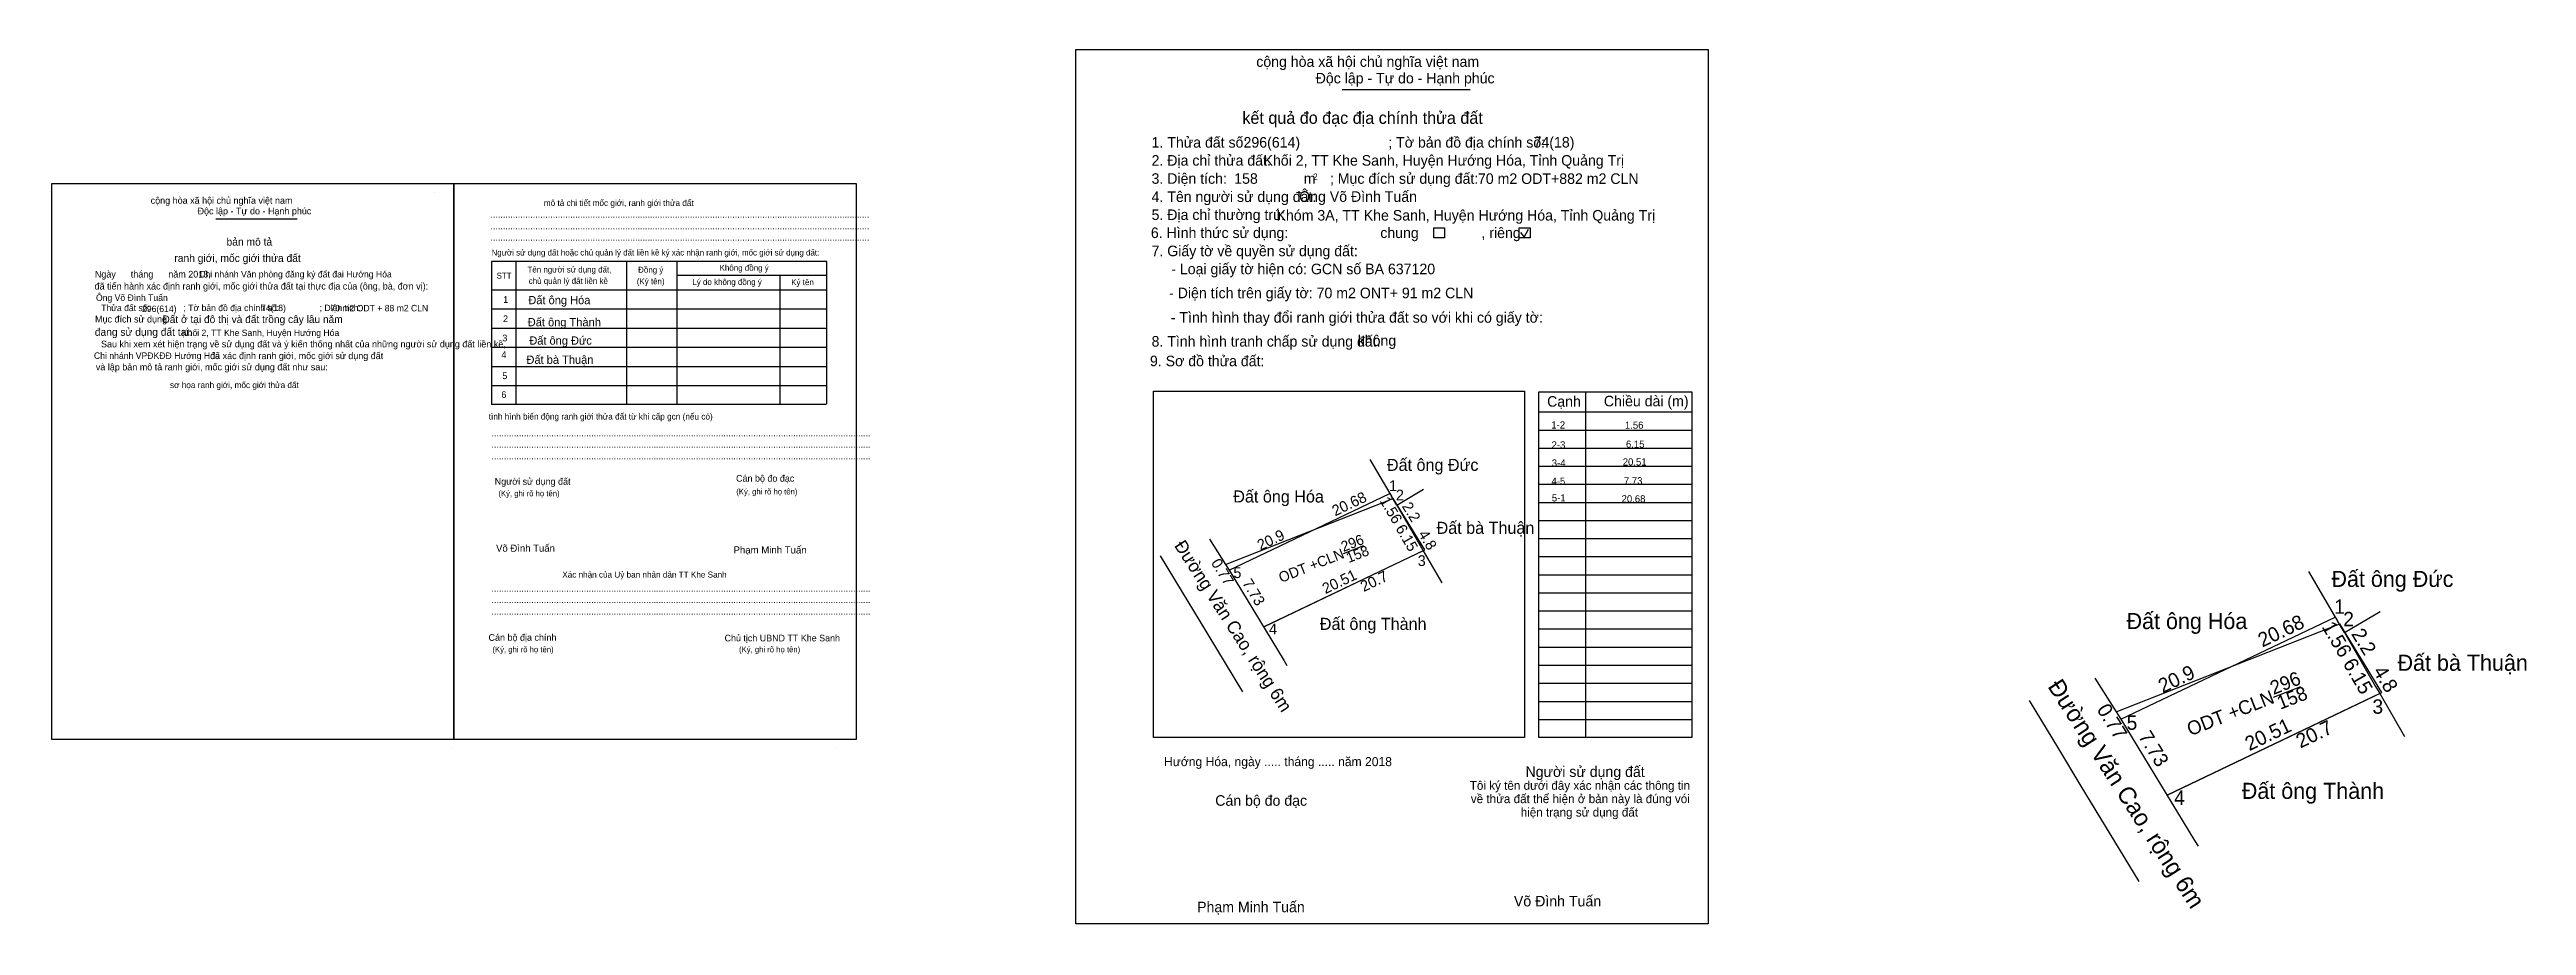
# Model space of a CAD drawing. Extents: x 551114 to 552515, y 1839186 to 1839361.
# Drawn here: x 551113.6 to 551329.1, y 1839197.9 to 1839274.2 of the extents above; entities that cross this region are included whole.
import ezdxf

# ---------------------------------------------------------------- set-up
doc = ezdxf.new("R2010")
doc.units = 0
for name, color, linetype in [('Level 1', 7, 'Continuous'), ('Level 13', 7, 'Continuous'), ('Level 17', 7, 'Continuous'), ('Level 2', 7, 'Continuous'), ('Level 25', 7, 'Continuous'), ('Level 4', 7, 'Continuous'), ('Level 55', 7, 'Continuous'), ('Level 6', 7, 'Continuous'), ('Level 63', 7, 'Continuous'), ('Level 7', 7, 'Continuous')]:
    doc.layers.add(name, color=color, linetype=linetype)

msp = doc.modelspace()

# ---------------------------------------------------------------- texts
at = {"layer": 'Level 1'}
for s, height, p in [('Hướng Hóa, ngày ..... tháng ..... năm 2018', 0.7875, (551210.58, 1839211.81)), ('Phạm Minh Tuấn', 0.92, (551213.46, 1839199.09)), ('Võ Đình Tuấn', 0.92, (551241.03, 1839199.6))]:
    msp.add_text(s, height=height, dxfattribs=at).set_placement(p)
at = {"layer": 'Level 13'}
for s, height, p in [('Đất ông Đức', 1.0499, (551229.98, 1839237.51)), ('Đất ông Hóa', 1.0499, (551216.61, 1839234.76)), ('1', 0.937, (551230.16, 1839235.75)), ('2', 0.937, (551230.76, 1839234.94)), ('Đất bà Thuận', 1.0499, (551234.3, 1839232.03)), ('3', 0.937, (551232.66, 1839229.23)), ('5', 0.937, (551216.62, 1839228.18)), ('Đất ông Đức', 1.4, (551312.17, 1839227.41)), ('Đất ông Hóa', 1.4, (551294.34, 1839223.74)), ('1', 1.25, (551312.41, 1839225.07)), ('2', 1.25, (551313.2, 1839223.99)), ('4', 0.937, (551219.72, 1839223.28)), ('Đất ông Thành', 1.0499, (551224.14, 1839223.67)), ('Đất bà Thuận', 1.4, (551317.92, 1839220.11)), ('3', 1.25, (551315.74, 1839216.37)), ('5', 1.25, (551294.35, 1839214.97)), ('Đất ông Thành', 1.4, (551304.37, 1839208.96)), ('4', 1.25, (551298.48, 1839208.44))]:
    msp.add_text(s, height=height, dxfattribs=at).set_placement(p)
for s, height, rotation, p in [('20.68', 0.937, 25.4622, (551225.48, 1839233.55)), ('1.56', 0.937, 300.5216, (551229.32, 1839234.91)), ('Đường Văn Cao, rộng 6m', 1.125, 302.7987, (551211.43, 1839231.01)), ('296', 0.9, 21.5611, (551226.2, 1839230.45)), ('6.15', 0.937, 300.0686, (551230.7, 1839232.51)), ('ODT +CLN', 0.9, 21.5611, (551220.78, 1839227.76)), ('158', 0.9, 21.5611, (551226.65, 1839229.48)), ('7.73', 0.937, 301.4085, (551217.36, 1839227.75)), ('20.51', 0.937, 25.503, (551224.63, 1839226.78)), ('20.68', 1.25, 25.4622, (551306.16, 1839222.13)), ('1.56', 1.25, 300.5216, (551311.29, 1839223.95)), ('6.15', 1.25, 300.0686, (551313.13, 1839220.75)), ('Đường Văn Cao, rộng 6m', 1.5, 302.7987, (551287.43, 1839218.75)), ('296', 1.2, 21.5611, (551307.13, 1839218)), ('158', 1.2, 21.5611, (551307.72, 1839216.71)), ('ODT +CLN', 1.2, 21.5611, (551299.89, 1839214.41)), ('7.73', 1.25, 301.4085, (551295.33, 1839214.4)), ('20.51', 1.25, 25.503, (551305.03, 1839213.11))]:
    msp.add_text(s, height=height, rotation=rotation, dxfattribs=at).set_placement(p)
at = {"layer": 'Level 17'}
for s, height, p in [('Võ Đình Tuấn', 0.62, (551152.46, 1839230.47)), ('Phạm Minh Tuấn', 0.625, (551173.12, 1839230.32))]:
    msp.add_text(s, height=height, dxfattribs=at).set_placement(p)
at = {"layer": 'Level 2'}
for s, height, p in [('158', 0.92, (551216.69, 1839262.5)), ('Đất ông Hóa', 0.72, (551155.26, 1839252.02)), ('Đất ông Đức', 0.7171, (551155.35, 1839248.5)), ('Đất bà Thuận', 0.72, (551155.1, 1839246.83))]:
    msp.add_text(s, height=height, dxfattribs=at).set_placement(p)
at = {"layer": 'Level 25'}
for s, height, p in [('Chi nhánh Văn phòng đăng ký đất đai Hướng Hóa', 0.5625, (551126.62, 1839254.35)), ('Đất ở tại đô thị và đất trồng cây lâu năm ', 0.66, (551123.42, 1839250.38)), ('Chi nhánh VPĐKĐĐ Hướng Hóa', 0.5625, (551117.46, 1839247.26))]:
    msp.add_text(s, height=height, dxfattribs=at).set_placement(p)
at = {"layer": 'Level 4'}
for s, height, p in [('70 m2 ODT + 88 m2 CLN', 0.56, (551138.04, 1839251.4)), ('Đất ông Thành', 0.72, (551155.21, 1839250.1))]:
    msp.add_text(s, height=height, dxfattribs=at).set_placement(p)
at = {"layer": 'Level 55'}
for s, height, rotation, p in [('2.2', 0.937, 301.511, (551231.25, 1839234.44)), ('20.9', 0.937, 25.4622, (551218.97, 1839230.56)), ('4.8', 0.937, 301.511, (551232.67, 1839232)), ('0.77', 0.937, 301.6075, (551214.64, 1839229.51)), ('20.7', 0.937, 25.503, (551227.96, 1839226.96)), ('2.2', 1.25, 301.511, (551313.86, 1839223.32)), ('20.9', 1.25, 25.4622, (551297.48, 1839218.14)), ('4.8', 1.25, 301.511, (551315.75, 1839220.07)), ('0.77', 1.25, 301.6075, (551291.71, 1839216.75)), ('20.7', 1.25, 25.503, (551309.47, 1839213.34))]:
    msp.add_text(s, height=height, rotation=rotation, dxfattribs=at).set_placement(p)
at = {"layer": 'Level 6'}
for s, height, p in [('Ông Võ Đình Tuấn', 0.92, (551222.34, 1839260.93)), ('70 m2 ODT+882 m2 CLN', 0.92, (551237.9, 1839262.49)), ('Ông Võ Đình Tuấn', 0.56, (551117.64, 1839252.31))]:
    msp.add_text(s, height=height, dxfattribs=at).set_placement(p)
at = {"layer": 'Level 63'}
for s, height, p in [('1-2', 0.625, (551244.28, 1839241.2)), ('2-3', 0.625, (551244.3, 1839239.46)), ('1.56', 0.62, (551250.69, 1839241.18)), ('6.15', 0.62, (551250.78, 1839239.53)), ('3-4', 0.625, (551244.32, 1839237.88)), ('20.51', 0.62, (551250.5, 1839237.98)), ('4-5', 0.62, (551244.3, 1839236.3)), ('7.73', 0.62, (551250.6, 1839236.34)), ('5-1', 0.62, (551244.33, 1839234.85)), ('20.68', 0.62, (551250.4, 1839234.77))]:
    msp.add_text(s, height=height, dxfattribs=at).set_placement(p)
at = {"layer": 'Level 7'}
for s, height, p in [('cộng hòa xã hội chủ nghĩa việt nam', 0.9184, (551218.61, 1839272.68)), ('Độc lập - Tự do - Hạnh phúc', 0.9184, (551223.78, 1839271.24)), ('kết quả đo đạc địa chính thửa đất', 1.0498, (551217.4, 1839267.72)), ('1. Thửa đất số:', 0.9184, (551209.5, 1839265.65)), ('296(614)', 0.92, (551217.5, 1839265.65)), ('; Tờ bản đồ địa chính số:', 0.9184, (551230.1, 1839265.65)), ('74(18)', 0.92, (551242.74, 1839265.66)), ('2. Địa chỉ thửa đất:', 0.9184, (551209.5, 1839264.08)), ('Khối 2, TT Khe Sanh, Huyện Hướng Hóa, Tỉnh Quảng Trị', 0.92, (551219.24, 1839264.08)), ('4. Tên người sử dụng đất:', 0.9184, (551209.5, 1839260.92)), ('3. Diện tích:', 0.9184, (551209.5, 1839262.5)), ('m', 0.918, (551222.74, 1839262.5)), ('2', 0.525, (551223.56, 1839262.87)), ('; Mục đích sử dụng đất:', 0.9184, (551225.02, 1839262.5)), ('cộng hòa xã hội chủ nghĩa việt nam', 0.5842, (551122.4, 1839260.76)), ('Độc lập - Tự do - Hạnh phúc', 0.5842, (551126.48, 1839259.84)), ('........................................................................................................................................................', 0.58416, (551151.96, 1839259.54)), ('mô tả chi tiết mốc giới, ranh giới thửa đất', 0.5341, (551156.61, 1839260.57)), ('5. Địa chỉ thường trú:', 0.9184, (551209.5, 1839259.35)), ('Khóm 3A, TT Khe Sanh, Huyện Hướng Hóa, Tỉnh Quảng Trị', 0.92, (551220.37, 1839259.3)), ('bản mô tả', 0.668, (551129, 1839257.12)), ('........................................................................................................................................................', 0.58416, (551151.96, 1839258.54)), ('........................................................................................................................................................', 0.58416, (551151.96, 1839257.54)), ('6. Hình thức sử dụng:', 0.9184, (551209.44, 1839257.78)), ('chung                , riêng', 0.9184, (551229.4, 1839257.78)), ('ranh giới, mốc giới thửa đất', 0.6677, (551124.46, 1839255.7)), ('Người sử dụng đất hoặc chủ quản lý đất liền kề ký xác nhận ranh giới, mốc giới sử dụng đất:', 0.5174, (551152.06, 1839256.26)), ('Tên người sử dụng đất,', 0.5174, (551155.19, 1839254.78)), ('Đồng ý', 0.517, (551164.82, 1839254.76)), ('Không đồng ý', 0.5174, (551171.91, 1839254.93)), ('7. Giấy tờ về quyền sử dụng đất:', 0.9184, (551209.5, 1839256.2)), ('     - Loại giấy tờ hiện có: GCN số BA 637120', 0.92, (551209.5, 1839254.63)), (' đã tiến hành xác định ranh giới, mốc giới thửa đất tại thực địa của (ông, bà, đơn vị):', 0.585, (551117.3, 1839253.3)), ('Ngày      tháng      năm 2018,', 0.585, (551117.54, 1839254.34)), ('STT', 0.517, (551152.5, 1839254.25)), ('chủ quản lý đất liền kề', 0.5174, (551155.3, 1839253.79)), ('(Ký tên)', 0.517, (551164.7, 1839253.75)), ('Lý do không đồng ý', 0.5174, (551169.54, 1839253.7)), ('Ký tên', 0.517, (551178.14, 1839253.68)), ('- Diện tích trên giấy tờ: 70 m2 ONT+ 91 m2 CLN', 0.92, (551211.02, 1839252.54)), ('Mục đích sử dụng:', 0.585, (551117.56, 1839250.43)), ('Thửa đất số:              ; Tờ bản đồ địa chính số:                 ; Diện tích:  ', 0.56, (551118.09, 1839251.42)), ('296(614)', 0.56, (551121.65, 1839251.34)), ('74(18)', 0.56, (551132, 1839251.42)), ('2', 0.584, (551153.06, 1839250.46)), ('1', 0.584, (551153.08, 1839252.14)), ('     - Tình hình thay đổi ranh giới thửa đất so với khi có giấy tờ: ', 0.92, (551209.46, 1839250.41)), ('đang sử dụng đất tại:', 0.665, (551117.54, 1839249.27)), ('Sau khi xem xét hiện trạng về sử dụng đất và ý kiến thống nhất của những người sử dụng đất liền kề,', 0.5842, (551118.08, 1839248.26)), ('Khối 2, TT Khe Sanh, Huyện Hướng Hóa', 0.56, (551125.12, 1839249.25)), ('3', 0.584, (551153, 1839248.79)), ('8. Tình hình tranh chấp sử dụng đất: ', 0.9175, (551209.5, 1839248.33)), ('không', 0.918, (551227.44, 1839248.4)), (' và lập bản mô tả ranh giới, mốc giới sử dụng đất như sau:', 0.5843, (551117.41, 1839246.26)), ('đã xác định ranh giới, mốc giới sử dụng đất', 0.5825, (551127.58, 1839247.24)), ('4', 0.584, (551152.92, 1839247.33)), ('9. Sơ đồ thửa đất:', 0.9184, (551209.36, 1839246.62)), ('sơ họa ranh giới, mốc giới thửa đất', 0.5341, (551124.08, 1839244.72)), ('6', 0.584, (551152.92, 1839243.85)), ('5', 0.584, (551153, 1839245.5)), ('tình hình biến động ranh giới thửa đất từ khi cấp gcn (nếu có)', 0.5341, (551151.82, 1839241.98)), ('Cạnh', 0.918, (551243.92, 1839243.1)), ('Chiều dài (m)', 0.9184, (551248.86, 1839243.13)), ('........................................................................................................................................................', 0.58416, (551152.05, 1839240.52)), ('........................................................................................................................................................', 0.58416, (551152.05, 1839239.52)), ('........................................................................................................................................................', 0.58416, (551152.05, 1839238.52)), ('Người sử dụng đất', 0.5843, (551152.34, 1839236.3)), ('(Ký, ghi rõ họ tên)', 0.5008, (551152.66, 1839235.3)), ('Cán bộ đo đạc', 0.583, (551173.34, 1839236.57)), ('(Ký, ghi rõ họ tên)', 0.5008, (551173.36, 1839235.46)), ('Xác nhận của Uỷ ban nhân dân TT Khe Sanh', 0.53, (551158.22, 1839228.22)), ('........................................................................................................................................................', 0.58416, (551152.05, 1839227)), ('........................................................................................................................................................', 0.58416, (551152.05, 1839226)), ('........................................................................................................................................................', 0.58416, (551152.05, 1839225)), ('Cán bộ địa chính', 0.5843, (551151.8, 1839222.72)), ('Chủ tịch UBND TT Khe Sanh', 0.58, (551172.34, 1839222.67)), ('(Ký, ghi rõ họ tên)', 0.5008, (551152.14, 1839221.72)), ('(Ký, ghi rõ họ tên)', 0.5008, (551173.6, 1839221.72)), ('Tôi ký tên dưới đây xác nhận các thông tin', 0.7588, (551237.19, 1839209.75)), ('Người sử dụng đất', 0.9184, (551242.04, 1839210.87)), ('Cán bộ đo đạc', 0.9185, (551215.04, 1839208.36)), ('về thửa đất thể hiện ở bản này là đúng vói', 0.7588, (551237.28, 1839208.59)), ('hiện trạng sử dụng đất', 0.7588, (551241.62, 1839207.42)), ('.', 0.262, (551257.89, 1839197.94))]:
    msp.add_text(s, height=height, dxfattribs=at).set_placement(p)

# ---------------------------------------------------------------- linework, layer by layer
at = {"layer": 'Level 13'}
for p, q in [((551228.48, 1839238.51), (551230.24, 1839235.55)), ((551216.24, 1839228.88), (551230.24, 1839235.55)), ((551230.24, 1839235.55), (551230.38, 1839235.31)), ((551230.83, 1839234.54), (551230.38, 1839235.31)), ((551230.83, 1839234.54), (551232.87, 1839231.01)), ((551214.55, 1839231.56), (551215.94, 1839229.37)), ((551215.94, 1839229.37), (551216.24, 1839228.88)), ((551233.14, 1839230.55), (551219.26, 1839223.93)), ((551232.87, 1839231.01), (551233.14, 1839230.55)), ((551233.14, 1839230.55), (551234.75, 1839227.76)), ((551216.24, 1839228.88), (551221.05, 1839220.97)), ((551310.17, 1839228.74), (551312.51, 1839224.78)), ((551213.64, 1839224.51), (551217.42, 1839218.28)), ((551293.84, 1839215.89), (551312.51, 1839224.78)), ((551312.51, 1839224.78), (551312.7, 1839224.46)), ((551313.3, 1839223.44), (551312.7, 1839224.46)), ((551313.3, 1839223.44), (551316.02, 1839218.73)), ((551221.05, 1839220.97), (551221.28, 1839220.58)), ((551291.59, 1839219.47), (551293.44, 1839216.54)), ((551316.02, 1839218.73), (551316.38, 1839218.12)), ((551293.44, 1839216.54), (551293.84, 1839215.89)), ((551316.38, 1839218.12), (551297.87, 1839209.29)), ((551316.38, 1839218.12), (551318.52, 1839214.4)), ((551293.84, 1839215.89), (551300.26, 1839205.34)), ((551290.37, 1839210.07), (551295.41, 1839201.76)), ((551300.26, 1839205.34), (551300.57, 1839204.83))]:
    msp.add_line(p, q, dxfattribs=at)
for points in [[(551230.83, 1839234.54), (551233.17, 1839235.92)], [(551210.25, 1839230.11), (551212.17, 1839226.94), (551213.64, 1839224.51)], [(551226.2, 1839230.32), (551227.98, 1839231.02)], [(551313.3, 1839223.44), (551316.42, 1839225.28)], [(551307.13, 1839217.81), (551309.5, 1839218.75)], [(551285.86, 1839217.53), (551288.42, 1839213.31), (551290.37, 1839210.07)]]:
    msp.add_lwpolyline(points, dxfattribs=at)
at = {"layer": 'Level 55'}
for p, q in [((551215.94, 1839229.37), (551230.52, 1839235.1)), ((551233.27, 1839230.63), (551230.52, 1839235.1)), ((551219.26, 1839223.93), (551233.27, 1839230.63)), ((551293.44, 1839216.54), (551312.89, 1839224.19)), ((551316.55, 1839218.22), (551312.89, 1839224.19)), ((551297.87, 1839209.29), (551316.55, 1839218.22))]:
    msp.add_line(p, q, dxfattribs=at)
at = {"layer": 'Level 7'}
for p, q in [((551202.92, 1839274.19), (551202.92, 1839274.19)), ((551226.09, 1839270.7), (551237.22, 1839270.7)), ((551113.6, 1839261.8), (551113.6, 1839261.8)), ((551147.06, 1839261.73), (551147.06, 1839261.73)), ((551128.07, 1839259.44), (551135.15, 1839259.44)), ((551241.61, 1839258.26), (551241.92, 1839257.85)), ((551241.92, 1839257.85), (551242.31, 1839258.54)), ((551154.17, 1839255.75), (551154.17, 1839243.32)), ((551163.82, 1839255.7), (551163.82, 1839243.32)), ((551168.18, 1839255.7), (551168.18, 1839243.32)), ((551152.07, 1839253.28), (551181.24, 1839253.28)), ((551168.18, 1839254.55), (551181.24, 1839254.55)), ((551177.15, 1839254.55), (551177.15, 1839243.32)), ((551152.07, 1839251.61), (551181.24, 1839251.61)), ((551152.07, 1839249.94), (551181.24, 1839249.94)), ((551152.07, 1839248.27), (551181.24, 1839248.27)), ((551152.07, 1839246.6), (551181.24, 1839246.6)), ((551152.07, 1839244.93), (551181.24, 1839244.93)), ((551247.27, 1839244.4), (551247.27, 1839214.3)), ((551152.02, 1839243.32), (551181.18, 1839243.32)), ((551243.2, 1839242.64), (551256.51, 1839242.64)), ((551243.2, 1839241.07), (551256.51, 1839241.07)), ((551243.2, 1839239.5), (551256.51, 1839239.5)), ((551243.2, 1839237.92), (551256.51, 1839237.92)), ((551243.2, 1839236.35), (551256.51, 1839236.35)), ((551243.2, 1839234.77), (551256.51, 1839234.77)), ((551243.2, 1839233.2), (551256.51, 1839233.2)), ((551243.2, 1839231.62), (551256.51, 1839231.62)), ((551243.2, 1839230.05), (551256.51, 1839230.05)), ((551243.2, 1839228.47), (551256.51, 1839228.47)), ((551243.2, 1839226.9), (551256.51, 1839226.9)), ((551243.2, 1839225.32), (551256.51, 1839225.32)), ((551243.2, 1839223.75), (551256.51, 1839223.75)), ((551243.2, 1839222.17), (551256.51, 1839222.17)), ((551243.2, 1839220.6), (551256.51, 1839220.6)), ((551243.2, 1839219.03), (551256.51, 1839219.03)), ((551243.2, 1839217.45), (551256.51, 1839217.45)), ((551243.2, 1839215.88), (551256.51, 1839215.88)), ((551148.6, 1839213.39), (551148.6, 1839213.39)), ((551182.06, 1839213.32), (551182.06, 1839213.32)), ((551257.94, 1839198.08), (551257.94, 1839198.08))]:
    msp.add_line(p, q, dxfattribs=at)
for points in [[(551202.92, 1839274.19), (551257.94, 1839274.19), (551257.94, 1839198.08), (551202.92, 1839198.08)], [(551113.79, 1839262.54), (551148.79, 1839262.54), (551148.79, 1839214.13), (551113.79, 1839214.13)], [(551148.79, 1839262.54), (551183.79, 1839262.54), (551183.79, 1839214.13), (551148.79, 1839214.13)], [(551148.79, 1839262.54), (551183.79, 1839262.54), (551183.79, 1839214.13), (551148.79, 1839214.13)], [(551234.05, 1839258.67), (551235, 1839258.67), (551235, 1839257.79), (551234.05, 1839257.79)], [(551241.49, 1839258.67), (551242.43, 1839258.67), (551242.43, 1839257.79), (551241.49, 1839257.79)], [(551209.66, 1839244.46), (551241.94, 1839244.46), (551241.94, 1839214.3), (551209.66, 1839214.3)], [(551243.2, 1839244.4), (551256.51, 1839244.4), (551256.51, 1839214.3), (551243.2, 1839214.3)]]:
    msp.add_lwpolyline(points, close=True, dxfattribs=at)
msp.add_lwpolyline([(551181.24, 1839243.32), (551181.24, 1839255.75), (551152.07, 1839255.75), (551152.07, 1839243.32)], dxfattribs=at)

msp.set_redraw_order([(e.dxf.handle, doc.entitydb.next_handle()) for e in msp.query("TEXT MTEXT ATTDEF DIMENSION ARC_DIMENSION")])  # texts and dimensions are drawn at this point

doc.saveas('drawing.dxf')
